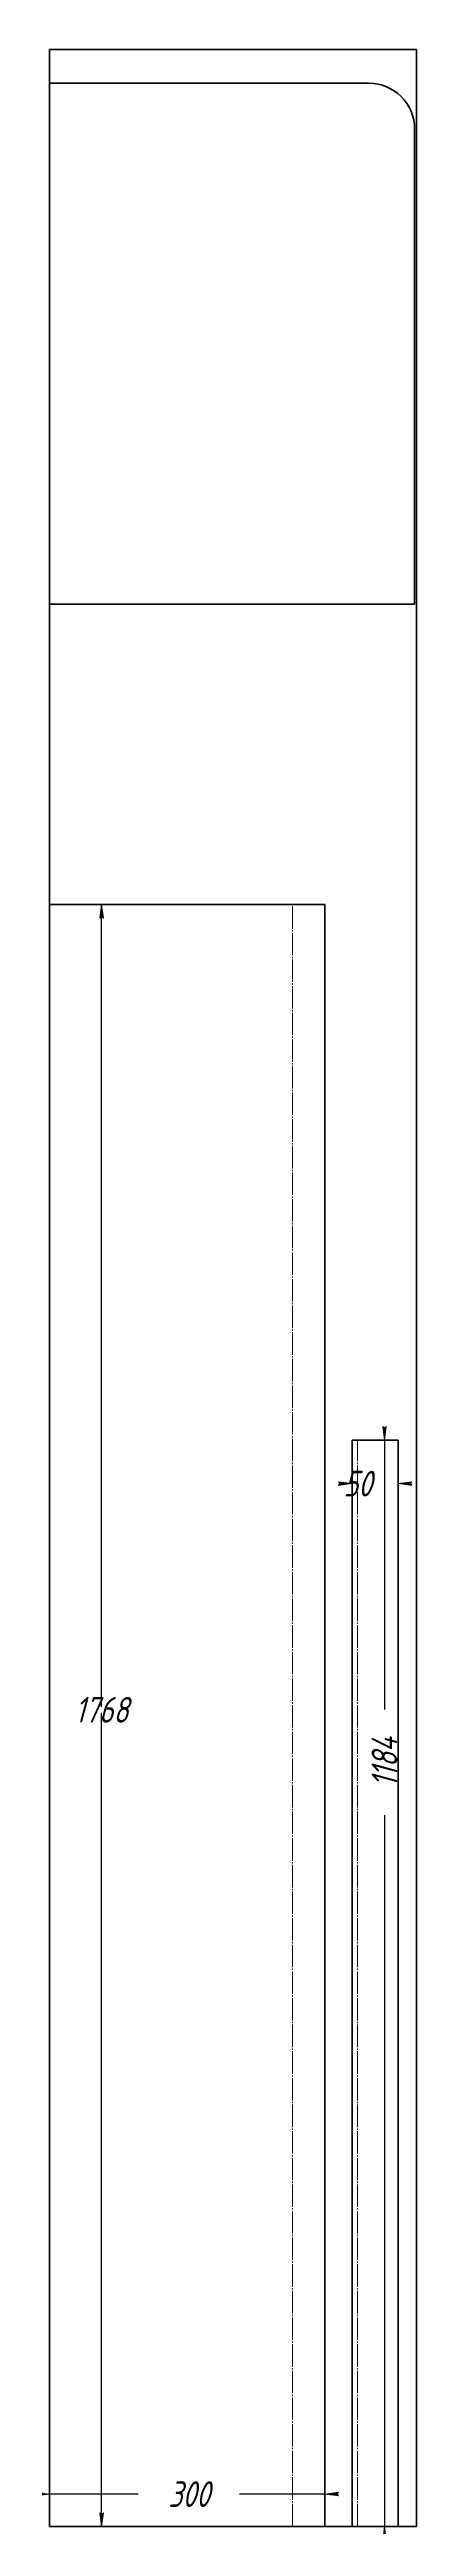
# Model space of a CAD drawing. Header units: millimetres. Extents: x -196 to 3476, y -2003 to 707.
# Drawn here: x 1095 to 1495, y -2000 to 700 of the extents above; entities that cross this region are included whole.
import ezdxf

# ---------------------------------------------------------------- set-up
doc = ezdxf.new("R2010")
doc.units = ezdxf.units.MM
for name, pattern in [('K5LT_AXLED', [29.02777862548828, 24.52777862548828, -1.5, 1.5, -1.5]), ('K5LT_BASIC', [0]), ('K5LT_THIN', [0])]:
    doc.linetypes.add(name, pattern=pattern)
doc.layers.add('Системный слой', color=7, linetype='Continuous')
doc.styles.add('KDIMTEXTSTYLE', font='GOST_AU.SHX', dxfattribs={"width": 0.96, "oblique": 15, "height": 5})
doc.dimstyles.new('KDIMSTYLE (1.00)', dxfattribs={"dimtxt": 5, "dimasz": 1, "dimexe": 2, "dimexo": 0, "dimgap": 1, "dimtad": 1, "dimtxsty": 'KDIMTEXTSTYLE', "dimsah": 1, "dimcen": 0, "dimdle": 1, "dimadec": 0, "dimazin": 0, "dimtfac": 0.667, "dimtmove": 0, "dimatfit": 3, "dimfxl": 1, "dimtvp": 1, "dimtolj": 1, "dimtzin": 0, "dimarcsym": 0})

# ---------------------------------------------------------------- blocks, each defined once
blk = doc.blocks.new('U2')
at = {"layer": 'Системный слой', "color": 150, "linetype": 'K5LT_BASIC', "lineweight": 60, "true_color": 0x0080ff}
for p, q in [((1094.706823942068, -2000.363639122132), (1094.706823942069, 699.6363608778679)), ((1094.706823942069, 699.6363608778679), (1494.706823942069, 699.6363608778679)), ((1494.706823942069, 699.6363608778679), (1494.706823942068, -2000.363639122132)), ((1494.706823942068, -2000.363639122132), (1094.706823942068, -2000.363639122132))]:
    blk.add_line(p, q, dxfattribs=at)
blk = doc.blocks.new('KDIMARROW_01')
at = {"layer": 'Системный слой'}
blk.add_hatch(color=0, dxfattribs=at).paths.add_polyline_path([(0, 0), (-15, 1.974787473678591), (-13.5, 1.7e-15), (-15, -1.974787473678587)])
at = {"layer": 'Системный слой', "color": 0, "linetype": 'K5LT_THIN', "lineweight": 18}
for p, q in [((-13.5, 1.7e-15), (-15, 1.974787473678591)), ((-15, 1.974787473678591), (0, 0)), ((0, 0), (-15, -1.974787473678587)), ((-15, -1.974787473678587), (-13.5, 1.7e-15)), ((0, 0), (-1, 0))]:
    blk.add_line(p, q, dxfattribs=at)

msp = doc.modelspace()

# ---------------------------------------------------------------- linework, layer by layer
at = {"layer": 'Системный слой', "color": 150, "linetype": 'K5LT_BASIC', "lineweight": 60, "true_color": 0x0080ff}
for p, q in [((1442.706823942069, 662.9590376726178), (1094.706823942069, 662.9590376726178)), ((1094.706823942069, 662.9590376726178), (1094.706823942069, 94.95903767261734)), ((1492.706823942069, 94.95903767261734), (1492.706823942069, 612.9590376726178)), ((1094.706823942069, 94.95903767261734), (1492.706823942069, 94.95903767261734)), ((1394.706823942068, -232.3636391221316), (1094.706823942068, -232.3636391221318)), ((1094.706823942068, -232.3636391221318), (1094.706823942068, -2000.363639122132)), ((1394.706823942068, -2000.363639122132), (1394.706823942068, -232.3636391221316)), ((1424.647011032431, -2000.363639122132), (1424.647011032431, -816.3636391221321)), ((1424.647011032431, -816.3636391221321), (1474.647011032431, -816.3636391221321)), ((1474.647011032431, -816.3636391221321), (1474.647011032431, -2000.363639122132)), ((1094.706823942068, -2000.363639122132), (1394.706823942068, -2000.363639122132)), ((1474.647011032431, -2000.363639122132), (1424.647011032431, -2000.363639122132))]:
    msp.add_line(p, q, dxfattribs=at)
at = {"layer": 'Системный слой', "color": 30, "linetype": 'K5LT_AXLED', "lineweight": 18, "true_color": 0xff8000}
for p, q in [((1359.706823942068, -2000.363639122132), (1359.706823942068, -232.3636391221316)), ((1430.599182358115, -2000.363639122132), (1430.599182358115, -816.3636391221321))]:
    msp.add_line(p, q, dxfattribs=at)
at = {"layer": 'Системный слой', "color": 150, "linetype": 'K5LT_BASIC', "lineweight": 60, "true_color": 0x0080ff}
msp.add_arc((1442.706823942069, 612.9590376726178), 50.00000000000001, 0, 90, dxfattribs=at)

# ---------------------------------------------------------------- block references
at = {"layer": 'Системный слой'}
msp.add_blockref('U2', (0, 0), dxfattribs=at)

# ---------------------------------------------------------------- dimensions: what is measured, and where the dimension line sits
at = {"layer": 'Системный слой', "color": 7}
for base, p1, p2, location, override in [((1151.426188663772, -232.3636391221318), (1094.706823942068, -2000.363639122132), (1094.706823942068, -232.3636391221318), (1151.426188663772, -1110.136558854553), {"dimexo": 0, "dimtoh": 1, "dimpost": '\\H28.0;\\W0.965;\\Q15;<>', "dimblk1": 'KDIMARROW_01', "dimblk2": 'KDIMARROW_01', "dimse1": 0, "dimse2": 0, "dimclrt": 7, "dimtmove": 1, "dimtolj": 1}), ((1459.866332265347, -2000.363639122132), (1424.647011032431, -816.3636391221321), (1424.647011032431, -2000.363639122132), (1459.866332265347, -1167.363639122132), {"dimexo": 0, "dimpost": '\\H28.0;\\W0.965;\\Q15;<>', "dimblk1": 'KDIMARROW_01', "dimblk2": 'KDIMARROW_01', "dimse1": 0, "dimse2": 0, "dimclrt": 7, "dimtolj": 1})]:
    msp.add_linear_dim(base=base, p1=p1, p2=p2, angle=90, location=location, dimstyle='KDIMSTYLE (1.00)', override=override, dxfattribs=at).render()
for base, p1, p2, location in [((1424.647011032431, -863.6195768898094), (1474.647011032431, -816.3636391221321), (1424.647011032431, -816.3636391221321), (1430.599182358115, -863.6195768898094)), ((1094.706823942068, -1965.106504129418), (1394.706823942068, -2000.363639122132), (1094.706823942068, -2000.363639122132), (1246.706823942068, -1965.106504129418))]:
    msp.add_linear_dim(base=base, p1=p1, p2=p2, location=location, dimstyle='KDIMSTYLE (1.00)', override={"dimexo": 0, "dimtoh": 1, "dimpost": '\\H28.0;\\W0.965;\\Q15;<>', "dimblk1": 'KDIMARROW_01', "dimblk2": 'KDIMARROW_01', "dimse1": 0, "dimse2": 0, "dimclrt": 7, "dimtmove": 1, "dimtolj": 1}, dxfattribs=at).render()

doc.saveas('drawing.dxf')
